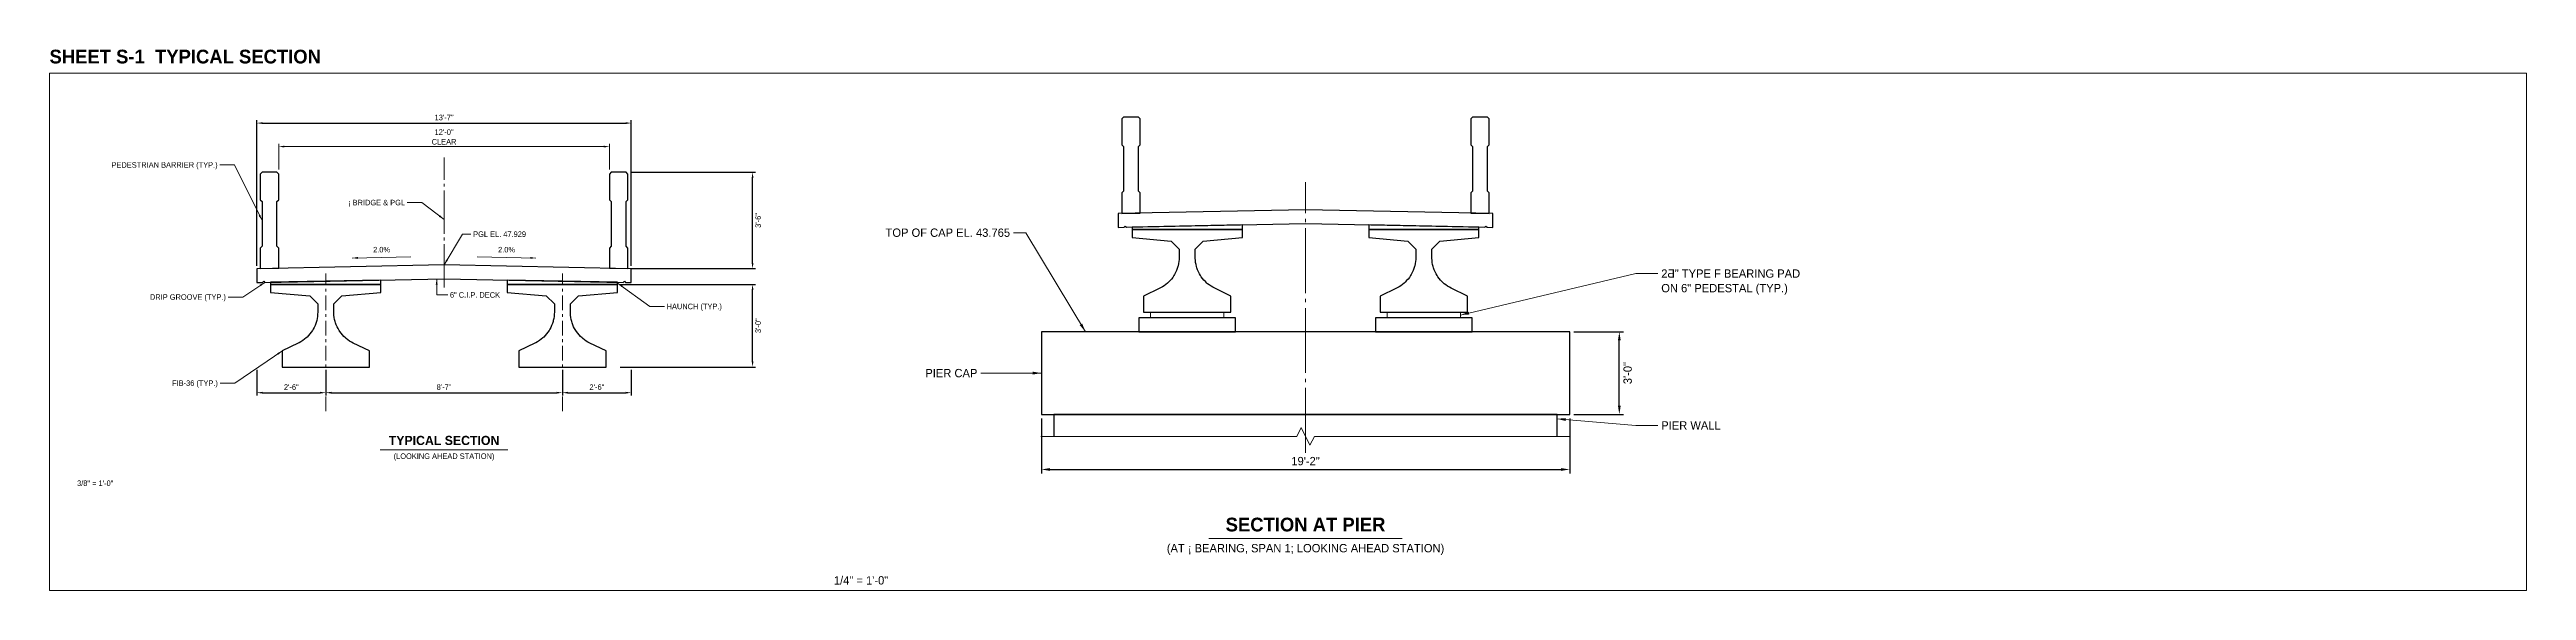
# Model space of a CAD drawing. Extents: x -1 to 88.9, y -17.8 to 1.9.
import ezdxf
from ezdxf.enums import TextEntityAlignment as Align

# ---------------------------------------------------------------- set-up
doc = ezdxf.new("R2010")
doc.units = 21
doc.header["$MEASUREMENT"] = 0
doc.linetypes.add('DGN4', pattern=[0.336, 0.2, -0.053, 0.03, -0.053])
doc.linetypes.add('DGN7', pattern=[0.726, 0.59, -0.053, 0.03, -0.053])
for name, color, linetype, lineweight in [('BeamConc', 3, 'Continuous', 30), ('BearingPadMisc', 5, 'Continuous', 15), ('Border', 7, 'Continuous', 15), ('CL_Major', 1, 'DGN7', 9), ('CL_Minor', 7, 'DGN4', 9), ('Dimension', 7, 'Continuous', 9), ('Leader', 7, 'Continuous', 9), ('SubStrConc', 3, 'Continuous', 30), ('SubStrConc2', 3, 'Continuous', 30), ('SupstrConc', 3, 'Continuous', 30), ('Symbols', 7, 'Continuous', 15), ('TextStructures', 7, 'Continuous', 9), ('TrafBarrierConc', 3, 'Continuous', 30)]:
    doc.layers.add(name, color=color, linetype=linetype, lineweight=lineweight)
doc.styles.add('FDOT Bold (Large)', font='FDOTBold.ttf')
doc.styles.add('FDOT Structures', font='FDOT.ttf')
doc.styles.add('FDOT Structures Annotation', font='FDOT.ttf')
doc.dimstyles.new('FDOT Structures Note-Arrow 1-4', dxfattribs={"dimtxt": 0.3024, "dimasz": 0.3124, "dimexe": 0.1512, "dimexo": 0.1512, "dimgap": 0.1512, "dimtad": 1, "dimdec": 3, "dimlfac": 12, "dimzin": 15, "dimlunit": 4, "dimtxsty": 'FDOT Structures Annotation', "dimcen": 2.5, "dimclrd": 256, "dimclre": 256, "dimclrt": 256, "dimazin": 3, "dimtfac": 0.7, "dimtmove": 0, "dimatfit": 1, "dimtfill": 1, "dimfrac": 1, "dimlwd": -1, "dimlwe": -1})
doc.dimstyles.new('FDOT Structures Note-Arrow 3-8', dxfattribs={"dimtxt": 0.2016, "dimasz": 0.208267, "dimexe": 0.1008, "dimexo": 0.1008, "dimgap": 0.1008, "dimtad": 1, "dimdec": 3, "dimlfac": 12, "dimzin": 15, "dimlunit": 4, "dimtxsty": 'FDOT Structures Annotation', "dimcen": 2.5, "dimclrd": 256, "dimclre": 256, "dimclrt": 256, "dimazin": 3, "dimtfac": 0.7, "dimtmove": 0, "dimatfit": 1, "dimtfill": 1, "dimfrac": 1, "dimlwd": -1, "dimlwe": -1})

# ---------------------------------------------------------------- blocks, each defined once
blk = doc.blocks.new('_CLOSEDFILLED')
at = {"layer": 'Dimension'}
blk.add_solid([(-1, 0.16), (0, 0), (-1, -0.16)], dxfattribs=at)
blk = doc.blocks.new('*D1')
at = {"layer": 'Dimension'}
for p, q in [((7.312, -2.501), (7.312, -1.568)), ((7.521, -1.669), (19.104, -1.669)), ((19.312, -2.501), (19.312, -1.568))]:
    blk.add_line(p, q, dxfattribs=at)
at = {"layer": 'Dimension', "xscale": 0.20826666666666666, "yscale": 0.20826666666666666, "rotation": 180}
blk.add_blockref('_CLOSEDFILLED', (7.312, -1.669), dxfattribs=at)
at = {"layer": 'Dimension', "xscale": 0.20826666666666666, "yscale": 0.20826666666666666}
blk.add_blockref('_CLOSEDFILLED', (19.312, -1.669), dxfattribs=at)

msp = doc.modelspace()

# ---------------------------------------------------------------- linework, layer by layer
at = {"layer": 'BeamConc'}
for points in [[(38.270691, -4.5925), (38.270691, -4.681431), (42.270691, -4.681432), (42.270691, -4.512501)], [(42.270691, -4.681432), (38.270691, -4.681431), (38.270691, -4.973098), (39.687357, -5.098098), (39.979024, -5.389765), (39.979024, -5.689294), (39.976639, -5.766479), (39.969492, -5.84337), (39.957611, -5.919673), (39.941041, -5.995096), (39.932247, -6.028047), (39.909034, -6.101698), (39.881317, -6.173774), (39.849202, -6.244002), (39.812812, -6.312113), (39.788048, -6.353348), (39.745023, -6.417474), (39.69812, -6.47882), (39.647519, -6.537154), (39.593412, -6.592251), (39.558033, -6.624838), (39.498683, -6.674243), (39.436395, -6.719889), (39.371408, -6.761601), (39.303969, -6.799221), (39.273475, -6.814493), (38.687357, -7.098098), (38.687357, -7.681431), (41.854024, -7.681432), (41.854024, -7.098098), (41.267906, -6.814493), (41.199466, -6.778727), (41.133365, -6.738803), (41.069855, -6.694873), (41.009179, -6.647106), (40.984016, -6.62543), (40.927792, -6.572495), (40.874944, -6.516189), (40.825673, -6.456727), (40.780168, -6.394337), (40.753817, -6.354119), (40.714785, -6.287487), (40.679942, -6.218573), (40.649421, -6.147638), (40.623338, -6.074954), (40.609376, -6.028906), (40.590701, -5.953975), (40.576689, -5.878035), (40.567392, -5.801375), (40.562847, -5.724286), (40.562357, -5.689294), (40.562357, -5.389765), (40.854024, -5.098098), (42.270691, -4.973098)], [(46.854024, -4.512501), (46.854024, -4.681432), (50.854024, -4.681432), (50.854024, -4.592502)], [(50.854024, -4.681432), (46.854024, -4.681432), (46.854024, -4.973099), (48.270691, -5.098099), (48.562357, -5.389766), (48.562357, -5.689294), (48.559972, -5.76648), (48.552825, -5.843371), (48.540944, -5.919674), (48.524374, -5.995097), (48.515581, -6.028048), (48.492367, -6.101699), (48.46465, -6.173775), (48.432535, -6.244003), (48.396145, -6.312113), (48.371381, -6.353349), (48.328356, -6.417475), (48.281454, -6.478821), (48.230852, -6.537155), (48.176746, -6.592252), (48.141366, -6.624839), (48.082016, -6.674244), (48.019728, -6.719889), (47.954741, -6.761602), (47.887302, -6.799222), (47.856808, -6.814493), (47.270691, -7.098099), (47.270691, -7.681432), (50.437357, -7.681432), (50.437357, -7.098099), (49.851239, -6.814494), (49.782799, -6.778727), (49.716698, -6.738804), (49.653188, -6.694874), (49.592512, -6.647107), (49.567349, -6.62543), (49.511125, -6.572495), (49.458277, -6.516189), (49.409006, -6.456728), (49.363501, -6.394337), (49.33715, -6.35412), (49.298118, -6.287488), (49.263275, -6.218573), (49.232754, -6.147638), (49.206671, -6.074954), (49.192709, -6.028906), (49.174034, -5.953976), (49.160022, -5.878036), (49.150726, -5.801375), (49.146181, -5.724287), (49.145691, -5.689294), (49.145691, -5.389766), (49.437357, -5.098099), (50.854024, -4.973099)], [(7.02062, -6.59474), (7.02062, -6.673288), (11.02062, -6.673288), (11.02062, -6.51474)], [(11.02062, -6.673288), (7.02062, -6.673288), (7.02062, -6.964955), (8.437287, -7.089955), (8.728954, -7.381621), (8.728954, -7.68115), (8.726568, -7.758336), (8.719421, -7.835227), (8.70754, -7.911529), (8.69097, -7.986953), (8.682177, -8.019904), (8.658963, -8.093555), (8.631246, -8.165631), (8.599132, -8.235859), (8.562742, -8.303969), (8.537978, -8.345205), (8.494952, -8.409331), (8.44805, -8.470677), (8.397449, -8.52901), (8.343342, -8.584108), (8.307963, -8.616695), (8.248612, -8.6661), (8.186325, -8.711745), (8.121337, -8.753458), (8.053898, -8.791078), (8.023405, -8.806349), (7.437287, -9.089955), (7.437287, -9.673288), (10.603954, -9.673288), (10.603954, -9.089955), (10.017836, -8.806349), (9.949395, -8.770583), (9.883294, -8.730659), (9.819785, -8.68673), (9.759109, -8.638963), (9.733945, -8.617286), (9.677721, -8.564351), (9.624873, -8.508045), (9.575602, -8.448583), (9.530097, -8.386193), (9.503746, -8.345975), (9.464714, -8.279343), (9.429872, -8.210429), (9.399351, -8.139494), (9.373268, -8.06681), (9.359306, -8.020762), (9.340631, -7.945831), (9.326618, -7.869891), (9.317322, -7.793231), (9.312777, -7.716142), (9.312287, -7.68115), (9.312287, -7.381621), (9.603954, -7.089955), (11.02062, -6.964955)], [(15.603954, -6.514741), (15.603954, -6.673289), (19.603954, -6.673289), (19.603954, -6.594741)], [(19.603954, -6.673289), (15.603954, -6.673289), (15.603954, -6.964955), (17.02062, -7.089956), (17.312287, -7.381622), (17.312287, -7.681151), (17.309902, -7.758337), (17.302755, -7.835228), (17.290874, -7.91153), (17.274304, -7.986954), (17.26551, -8.019905), (17.242297, -8.093555), (17.21458, -8.165632), (17.182465, -8.23586), (17.146075, -8.30397), (17.121311, -8.345205), (17.078286, -8.409331), (17.031383, -8.470678), (16.980782, -8.529011), (16.926675, -8.584109), (16.891296, -8.616696), (16.831946, -8.666101), (16.769658, -8.711746), (16.704671, -8.753459), (16.637232, -8.791078), (16.606738, -8.80635), (16.02062, -9.089956), (16.02062, -9.673289), (19.187287, -9.673289), (19.187287, -9.089956), (18.601169, -8.80635), (18.532729, -8.770584), (18.466628, -8.73066), (18.403118, -8.686731), (18.342442, -8.638964), (18.317279, -8.617287), (18.261054, -8.564352), (18.208206, -8.508046), (18.158936, -8.448584), (18.113431, -8.386194), (18.08708, -8.345976), (18.048048, -8.279344), (18.013205, -8.21043), (17.982684, -8.139495), (17.956601, -8.066811), (17.942639, -8.020763), (17.923964, -7.945832), (17.909952, -7.869892), (17.900655, -7.793232), (17.89611, -7.716143), (17.89562, -7.681151), (17.89562, -7.381622), (18.187287, -7.089956), (19.603954, -6.964956)]]:
    msp.add_lwpolyline(points, close=True, dxfattribs=at)
at = {"layer": 'BearingPadMisc'}
for points in [[(38.937357, -7.893056), (41.604024, -7.893056), (41.604024, -7.679514), (38.937357, -7.679514)], [(47.520691, -7.893056), (50.187357, -7.893056), (50.187357, -7.679514), (47.520691, -7.679514)]]:
    msp.add_lwpolyline(points, close=True, dxfattribs=at)
at = {"layer": 'Leader'}
for points in [[(36.579024, -8.394979), (34.419024, -4.794979), (33.965424, -4.794979)], [(50.187357, -7.786285), (56.545691, -6.279514), (57.345691, -6.279514)], [(6.812229, -6.598907), (6.012229, -7.13224), (5.478896, -7.13224)], [(34.979024, -9.894979), (33.579024, -9.894979), (32.779024, -9.894979)]]:
    msp.add_lwpolyline(points, dxfattribs=at)
for points in [[(6.812229, -6.598907), (6.658195, -6.743314), (6.619687, -6.685551)], [(50.187357, -7.786285), (50.479332, -7.663585), (50.503344, -7.764912)], [(36.579024, -8.394979), (36.373649, -8.153886), (36.462942, -8.10031)], [(34.979024, -9.894979), (34.666624, -9.947046), (34.666624, -9.842912)]]:
    msp.add_solid(points, dxfattribs=at)
at = {"layer": 'SubStrConc'}
msp.add_lwpolyline([(34.979024, -11.394979), (54.145691, -11.394979), (54.145691, -8.394979), (34.979024, -8.394979)], close=True, dxfattribs=at)
msp.add_lwpolyline([(53.687357, -12.194979), (53.687357, -11.394979), (35.437357, -11.394979), (35.437357, -12.194979)], dxfattribs=at)
at = {"layer": 'SubStrConc2'}
for points in [[(38.520691, -8.394979), (42.020691, -8.394979), (42.020691, -7.893056), (38.520691, -7.893056)], [(47.104024, -8.394979), (50.604024, -8.394979), (50.604024, -7.893056), (47.104024, -7.893056)]]:
    msp.add_lwpolyline(points, close=True, dxfattribs=at)
at = {"layer": 'SupstrConc'}
for points in [[(51.354024, -4.102502), (44.562445, -3.966666), (37.770691, -4.1025), (37.770691, -4.6025), (37.978982, -4.598334), (38.019807, -4.555843), (38.062299, -4.596668), (44.562357, -4.466668), (51.062416, -4.596669), (51.104907, -4.555844), (51.145732, -4.598336), (51.354024, -4.602502)], [(20.103954, -6.104741), (13.312287, -5.968907), (6.52062, -6.10474), (6.52062, -6.60474), (6.728912, -6.600574), (6.769737, -6.558082), (6.812229, -6.598907), (13.312287, -6.468907), (19.812345, -6.598909), (19.854837, -6.558084), (19.895662, -6.600575), (20.103954, -6.604741)]]:
    msp.add_lwpolyline(points, close=True, dxfattribs=at)
at = {"layer": 'Symbols'}
msp.add_lwpolyline([(34.957357, -12.194979), (44.242357, -12.194979), (44.402357, -11.874979), (44.722357, -12.514979), (44.882357, -12.194979), (54.167357, -12.194979)], dxfattribs=at)
at = {"layer": 'TextStructures'}
for p, q in [((10.995651, -12.679958), (15.626759, -12.679958)), ((41.055595, -15.904983), (48.069135, -15.904983))]:
    msp.add_line(p, q, dxfattribs=at)
at = {"layer": 'TrafBarrierConc'}
for points in [[(37.895691, -3.35), (37.895691, -4.1), (38.562357, -4.086667), (38.562357, -3.35), (38.499857, -3.2875), (38.499857, -1.6625), (38.562357, -1.6), (38.562357, -0.6625), (38.499857, -0.6), (37.958191, -0.6), (37.895691, -0.6625), (37.895691, -1.6), (37.958191, -1.6625), (37.958191, -3.2875)], [(50.562357, -4.086668), (51.229024, -4.100002), (51.229024, -3.537502), (51.229024, -3.350002), (51.166524, -3.287502), (51.166524, -1.662502), (51.229024, -1.600002), (51.229024, -0.662502), (51.166524, -0.600002), (50.624857, -0.600001), (50.562357, -0.662501), (50.562357, -1.600001), (50.624857, -1.662501), (50.624857, -3.287501), (50.562357, -3.350001)], [(6.64562, -5.35224), (6.64562, -6.10224), (7.312287, -6.088906), (7.312287, -5.35224), (7.249787, -5.28974), (7.249787, -3.66474), (7.312287, -3.60224), (7.312287, -2.66474), (7.249787, -2.60224), (6.70812, -2.60224), (6.64562, -2.66474), (6.64562, -3.60224), (6.70812, -3.66474), (6.70812, -5.28974)], [(19.312287, -6.088908), (19.978954, -6.102241), (19.978954, -5.539741), (19.978954, -5.352241), (19.916454, -5.289741), (19.916454, -3.664741), (19.978954, -3.602241), (19.978954, -2.664741), (19.916454, -2.602241), (19.374787, -2.602241), (19.312287, -2.664741), (19.312287, -3.602241), (19.374787, -3.664741), (19.374787, -5.289741), (19.312287, -5.352241)]]:
    msp.add_lwpolyline(points, close=True, dxfattribs=at)

# ---------------------------------------------------------------- texts
at = {"layer": 'Border', "style": 'FDOT Bold (Large)'}
msp.add_text('SHEET S-1  TYPICAL SECTION', height=0.500016, dxfattribs=at).set_placement((-1, 1.200006), align=Align.BOTTOM_LEFT)
at = {"layer": 'Border', "style": 'FDOT Structures'}
for s, height, p in [('3/8" = 1\'-0"', 0.2016, (0, -13.793078)), ('1/4" = 1\'-0"', 0.3024, (27.452861, -17.270383))]:
    msp.add_text(s, height=height, dxfattribs=at).set_placement(p, align=Align.TOP_LEFT)
at = {"layer": 'TextStructures', "style": 'FDOT Structures'}
for s, height, p in [('PEDESTRIAN BARRIER (TYP.)', 0.2016, (5.098314, -2.335573)), ('TOP OF CAP EL. 43.765', 0.3024, (33.844464, -4.794979)), ('DRIP GROOVE (TYP.)', 0.2016, (5.398256, -7.13224)), ('PIER CAP', 0.3024, (32.658064, -9.894979)), ('FIB-36 (TYP.)', 0.2016, (5.106647, -10.259955))]:
    msp.add_text(s, height=height, dxfattribs=at).set_placement(p, align=Align.MIDDLE_RIGHT)
for s, height, p in [('6" C.I.P. DECK', 0.2016, (13.525285, -7.055595)), ('PIER WALL', 0.3024, (57.466651, -11.794979))]:
    msp.add_text(s, height=height, dxfattribs=at).set_placement(p, align=Align.MIDDLE_LEFT)
at = {"layer": 'TextStructures'}
for s, height, style, p in [('TYPICAL SECTION', 0.333344, 'FDOT Bold (Large)', (13.311205, -12.606622)), ('(LOOKING AHEAD STATION)', 0.2016, 'FDOT Structures', (13.311205, -13.073078)), ('SECTION AT PIER', 0.500016, 'FDOT Bold (Large)', (44.562365, -15.794979)), ('(AT ¡ BEARING, SPAN 1; LOOKING AHEAD STATION)', 0.3024, 'FDOT Structures', (44.562365, -16.494663))]:
    msp.add_text(s, height=height, dxfattribs=dict(at, style=style)).set_placement(p, align=Align.BOTTOM_CENTER)
at = {"layer": 'TextStructures', "insert": (57.466651, -6.128314), "char_height": 0.3024, "attachment_point": 1, "line_spacing_factor": 1.05, "style": 'FDOT Structures'}
msp.add_mtext('2Ƌ" TYPE F BEARING PAD\\PON 6" PEDESTAL (TYP.)', dxfattribs=at)

# ---------------------------------------------------------------- dimensions: what is measured, and where the dimension line sits
at = {"layer": 'Dimension'}
dim = msp.add_linear_dim(base=(7.312287, -1.668907), p1=(7.312287, -2.60224), p2=(19.312287, -2.602241), text=' ', dimstyle='FDOT Structures Note-Arrow 3-8', dxfattribs=at)
dim.commit()
dim.dimension.update_dxf_attribs({"geometry": '*D1', "text_midpoint": (13.312287, -1.668907)})

# ---------------------------------------------------------------- next in the draw order: texts
at = {"layer": 'Dimension', "insert": (13.312287, -1.319131), "char_height": 0.2016, "attachment_point": 5, "line_spacing_factor": 1.05, "style": 'FDOT Structures Annotation', "bg_fill": 3, "box_fill_scale": 1.1, "bg_fill_color": 0}
msp.add_mtext('12\'-0"\\PCLEAR', dxfattribs=at)

# ---------------------------------------------------------------- next in the draw order: dimensions: what is measured, and where the dimension line sits
at = {"layer": 'Dimension'}
for base, p1, p2, text, dimstyle in [((6.52062, -10.606622), (6.52062, -9.673289), (9.02062, -9.673289), '2\'-6"', 'FDOT Structures Note-Arrow 3-8'), ((34.979024, -13.394979), (34.979024, -11.394979), (54.145691, -11.394979), '19\'-2"', 'FDOT Structures Note-Arrow 1-4')]:
    msp.add_linear_dim(base=base, p1=p1, p2=p2, text=text, dimstyle=dimstyle, dxfattribs=at).render()

# ---------------------------------------------------------------- next in the draw order: linework, layer by layer
at = {"layer": 'CL_Major', "ltscale": 4}
msp.add_line((44.562365, -12.794979), (44.562365, -2.966668), dxfattribs=at)
at = {"layer": 'Leader'}
msp.add_lwpolyline([(7.45907, -9.079415), (5.72062, -10.259955), (5.187287, -10.259955)], dxfattribs=at)
msp.add_solid([(7.45907, -9.079415), (7.306275, -9.225133), (7.267274, -9.167701)], dxfattribs=at)

# ---------------------------------------------------------------- next in the draw order: dimensions: what is measured, and where the dimension line sits
at = {"layer": 'Dimension'}
for base, p1, p2, text in [((6.52062, -0.815573), (6.52062, -6.10434), (20.103954, -6.104341), '13\'-7"'), ((9.02062, -10.606622), (9.02062, -9.673289), (17.603954, -9.673289), '8\'-7"')]:
    msp.add_linear_dim(base=base, p1=p1, p2=p2, text=text, dimstyle='FDOT Structures Note-Arrow 3-8', dxfattribs=at).render()
msp.add_linear_dim(base=(55.945691, -11.394979), p1=(54.145691, -11.394979), p2=(54.145691, -8.394979), angle=90, text='3\'-0"', dimstyle='FDOT Structures Note-Arrow 1-4', override={"dimtad": 4}, dxfattribs=at).render()

# ---------------------------------------------------------------- next in the draw order: linework, layer by layer
at = {"layer": 'CL_Major', "ltscale": 2.666667}
msp.add_line((13.311205, -6.788929), (13.311205, -2.068907), dxfattribs=at)
at = {"layer": 'CL_Minor', "ltscale": 2.666667}
msp.add_line((9.02062, -11.273289), (9.02062, -6.273288), dxfattribs=at)
at = {"layer": 'Leader'}
for points in [[(6.70812, -4.35224), (5.712287, -2.335573), (5.178954, -2.335573)], [(13.311205, -4.315595), (12.511205, -3.702262), (11.977872, -3.702262)], [(13.311205, -5.968929), (13.983205, -4.848929), (14.285605, -4.848929)], [(13.044645, -6.47426), (13.044645, -7.055595), (13.444645, -7.055595)], [(53.687357, -11.554979), (56.545691, -11.794979), (57.345691, -11.794979)]]:
    msp.add_lwpolyline(points, dxfattribs=at)
for points in [[(6.70812, -4.35224), (6.584784, -4.180869), (6.647031, -4.150131)], [(13.311205, -4.315595), (13.124804, -4.216426), (13.167043, -4.161332)], [(13.311205, -5.968929), (13.388593, -5.772483), (13.448122, -5.8082)], [(13.044645, -6.47426), (13.079356, -6.682526), (13.009934, -6.682526)], [(53.687357, -11.554979), (54.003018, -11.529234), (53.994305, -11.633002)]]:
    msp.add_solid(points, dxfattribs=at)
at = {"layer": 'Symbols'}
for p, q in [((12.111205, -5.672929), (9.977872, -5.715595)), ((14.511205, -5.672885), (16.644539, -5.715552))]:
    msp.add_line(p, q, dxfattribs=at)
for points in [[(9.977872, -5.715595), (10.185403, -5.676726), (10.186791, -5.746135)], [(16.644539, -5.715552), (16.435619, -5.746092), (16.437008, -5.676684)]]:
    msp.add_solid(points, dxfattribs=at)

# ---------------------------------------------------------------- next in the draw order: texts
at = {"layer": 'TextStructures', "style": 'FDOT Structures'}
msp.add_text('¡ BRIDGE & PGL', height=0.2016, dxfattribs=at).set_placement((11.897232, -3.702262), align=Align.MIDDLE_RIGHT)
for p in [(11.044539, -5.573302), (15.577872, -5.573259)]:
    msp.add_text('2.0%', height=0.2016, dxfattribs=at).set_placement(p, align=Align.BOTTOM_CENTER)
msp.add_text('PGL EL. 47.929', height=0.2016, dxfattribs=at).set_placement((14.366245, -4.848929), align=Align.MIDDLE_LEFT)

# ---------------------------------------------------------------- next in the draw order: dimensions: what is measured, and where the dimension line sits
at = {"layer": 'Dimension'}
msp.add_linear_dim(base=(24.503954, -6.102241), p1=(19.978954, -6.102241), p2=(19.978954, -2.602241), angle=90, text='3\'-6"', dimstyle='FDOT Structures Note-Arrow 3-8', override={"dimtad": 4}, dxfattribs=at).render()
msp.add_linear_dim(base=(17.603954, -10.606622), p1=(17.603954, -9.673289), p2=(20.103954, -9.673289), text='2\'-6"', dimstyle='FDOT Structures Note-Arrow 3-8', dxfattribs=at).render()

# ---------------------------------------------------------------- next in the draw order: linework, layer by layer
at = {"layer": 'CL_Minor', "ltscale": 2.666667}
msp.add_line((17.603954, -11.273289), (17.603954, -6.273289), dxfattribs=at)

# ---------------------------------------------------------------- next in the draw order: dimensions: what is measured, and where the dimension line sits
at = {"layer": 'Dimension'}
msp.add_linear_dim(base=(24.503954, -9.673289), p1=(19.603954, -9.673289), p2=(19.603954, -6.673289), angle=90, text='3\'-0"', dimstyle='FDOT Structures Note-Arrow 3-8', override={"dimtad": 4}, dxfattribs=at).render()

# ---------------------------------------------------------------- next in the draw order: linework, layer by layer
at = {"layer": 'Border'}
msp.add_lwpolyline([(-1, -17.790383), (88.852861, -17.790383), (88.852861, 1), (-1, 1)], close=True, dxfattribs=at)
at = {"layer": 'Leader'}
msp.add_lwpolyline([(19.603954, -6.623289), (20.770621, -7.473289), (21.303954, -7.473289)], dxfattribs=at)
msp.add_solid([(19.603954, -6.623289), (19.792723, -6.717874), (19.751843, -6.773983)], dxfattribs=at)

# ---------------------------------------------------------------- next in the draw order: texts
at = {"layer": 'TextStructures', "style": 'FDOT Structures'}
msp.add_text('HAUNCH (TYP.)', height=0.2016, dxfattribs=at).set_placement((21.384594, -7.473289), align=Align.MIDDLE_LEFT)

doc.saveas('drawing.dxf')
